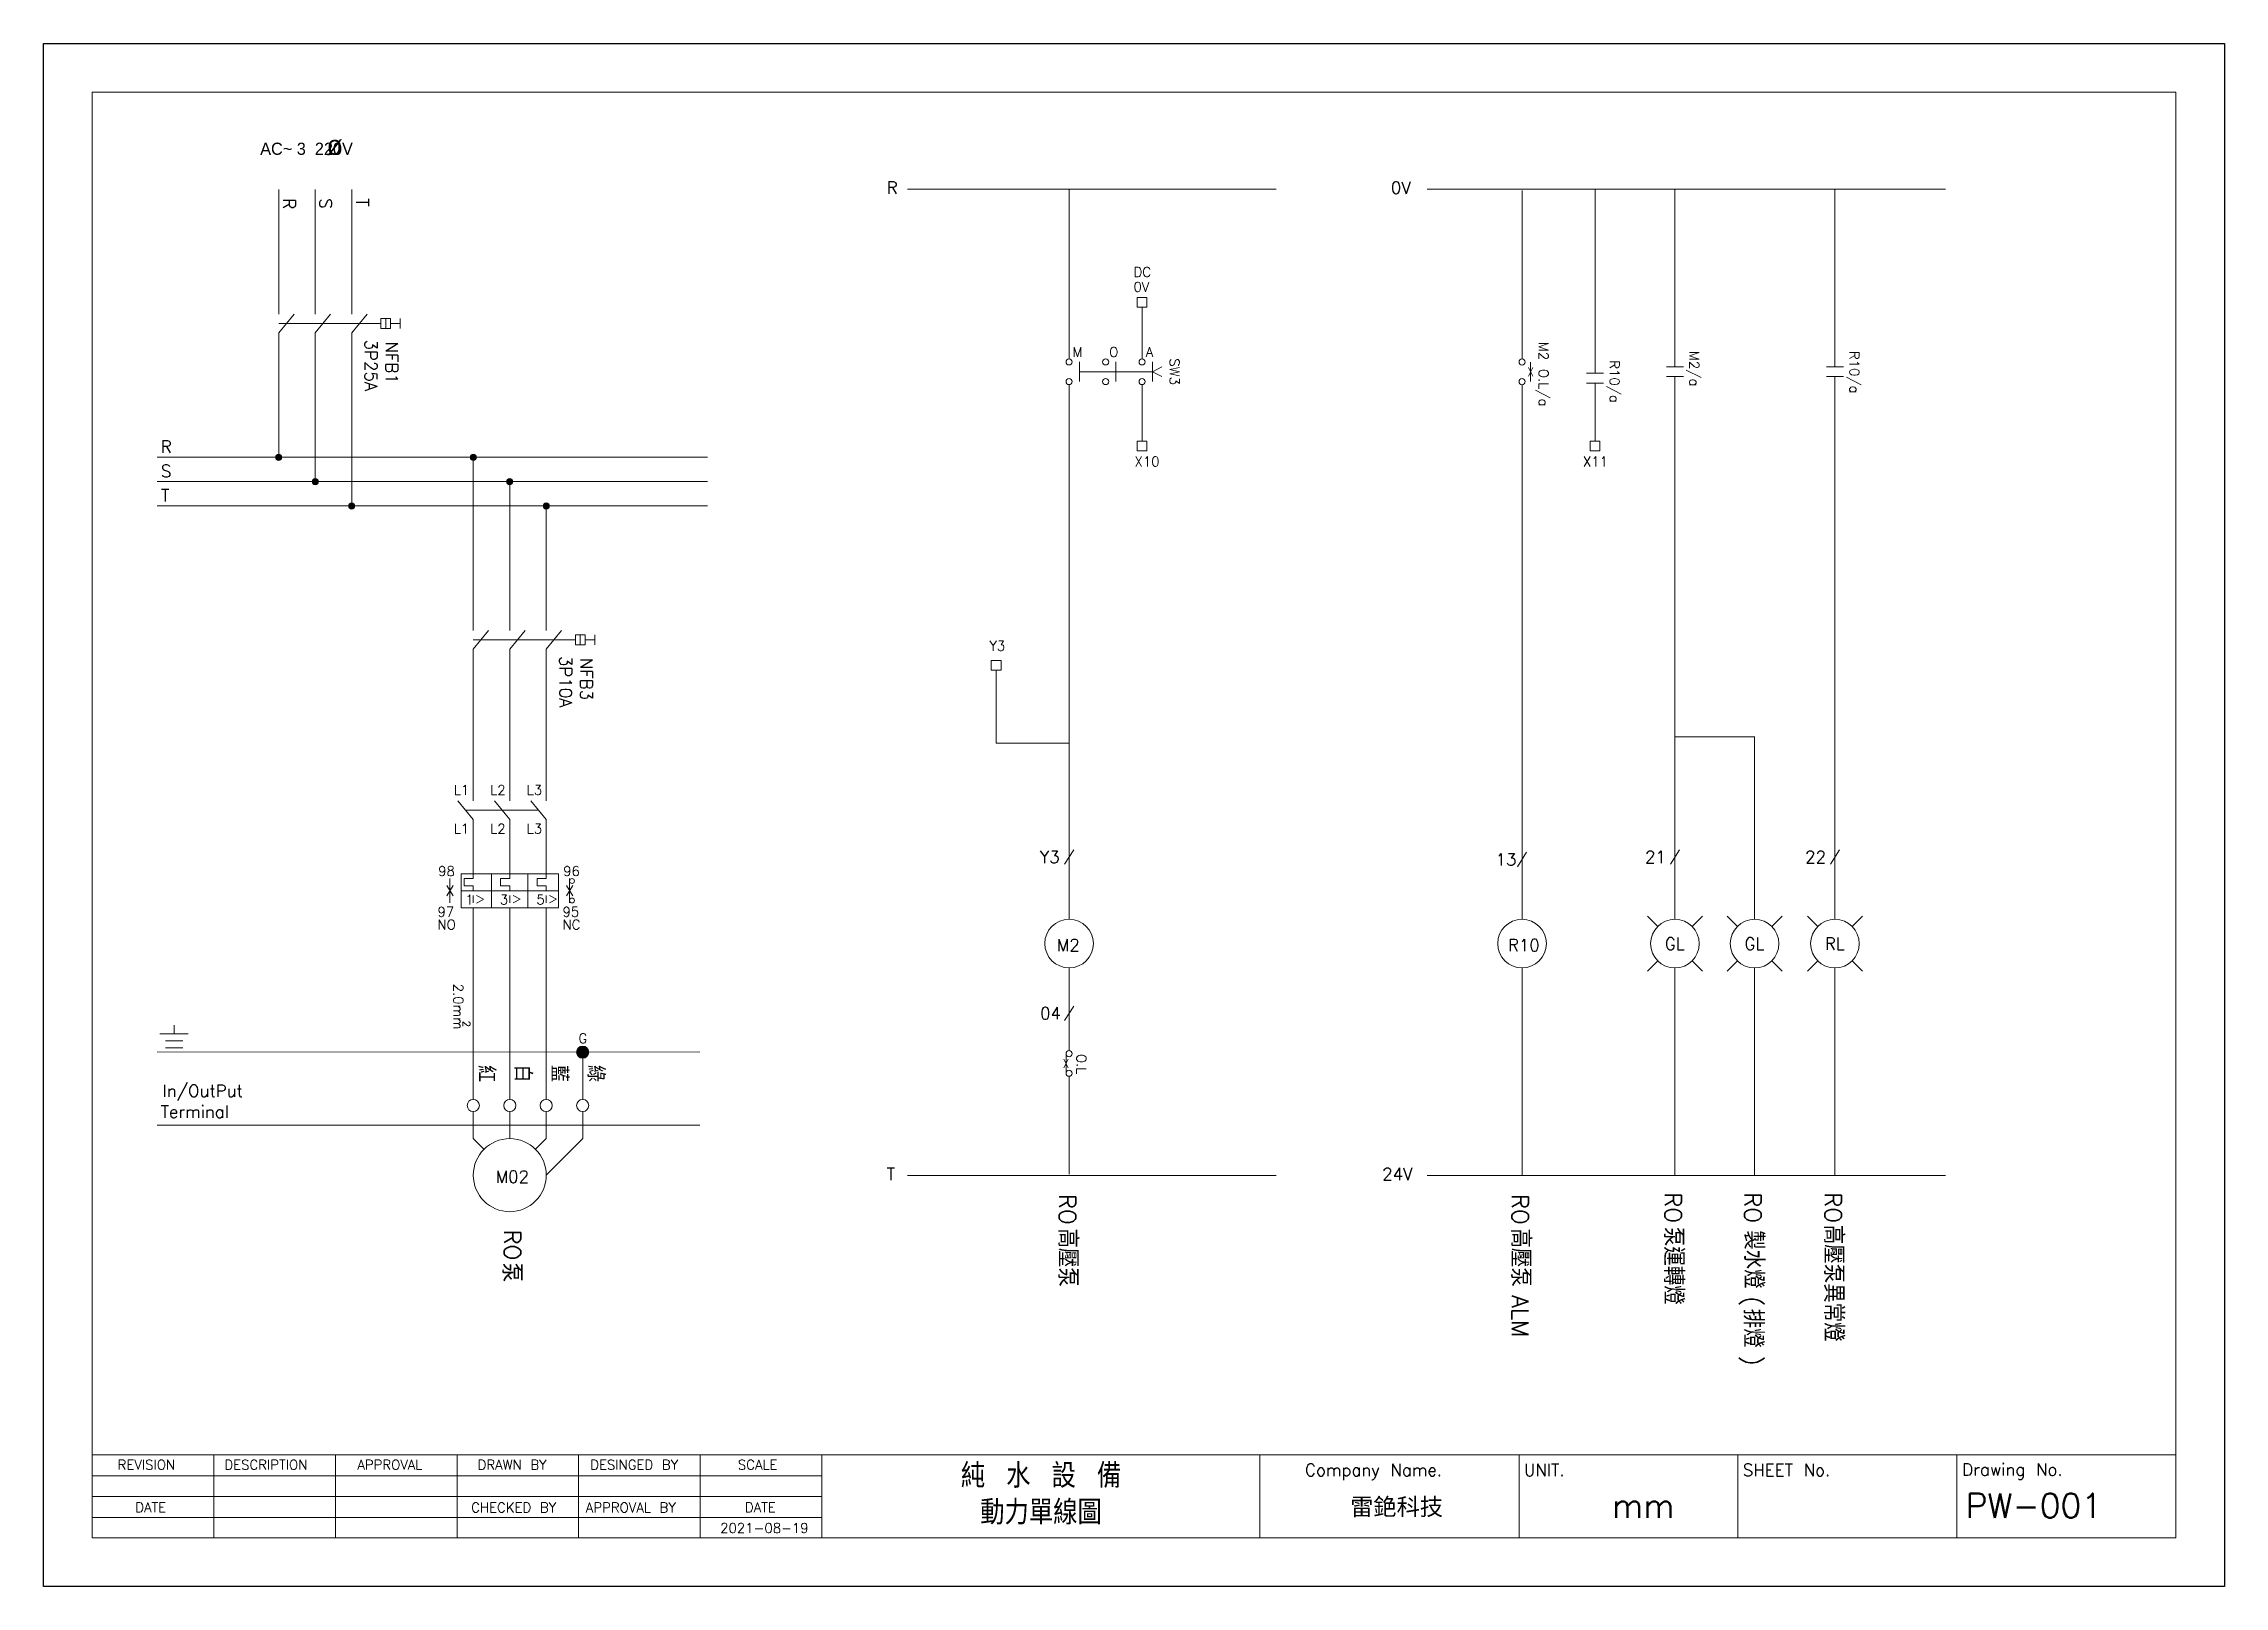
# Model space of a CAD drawing. Header units: millimetres. Extents: x 1497 to 5358, y 966 to 1803.
# Drawn here: x 2091.3 to 2388.3, y 966.4 to 1176.4 of the extents above; entities that cross this region are included whole.
import ezdxf

# ---------------------------------------------------------------- set-up
doc = ezdxf.new("R2010")
doc.units = ezdxf.units.MM
doc.styles.add('A', font='')
doc.styles.add('rcs', font='txt.shx')
doc.styles.add('ting', font='monotxt.shx', dxfattribs={"height": 800, "bigfont": 'chineset.shx'})
doc.styles.add('型式1', font='')
doc.styles.get('A').set_extended_font_data('全真中圓體')
doc.styles.get('型式1').set_extended_font_data('MingLiU')

msp = doc.modelspace()

# ---------------------------------------------------------------- texts
at = {"lineweight": 0}
for s, height, style, p in [('AC~ 3  220V', 1.6562, 'A', (2120.79, 1161.25)), ('ø', 2.65, 'A', (2129.84, 1161.25)), ('R', 1.66, 'rcs', (2206.1, 1155.94)), ('0V', 1.656, 'rcs', (2274.78, 1155.94)), ('0V', 1.325, 'rcs', (2239.73, 1142.61)), ('DC', 1.325, 'rcs', (2239.73, 1144.63)), ('M', 1.32, 'rcs', (2231.44, 1133.75)), ('O', 1.32, 'rcs', (2236.41, 1133.75)), ('A', 1.32, 'rcs', (2241.38, 1133.75)), ('R', 1.66, 'rcs', (2107.26, 1120.7)), ('X10', 1.325, 'rcs', (2239.87, 1118.84)), ('X11', 1.325, 'rcs', (2300.94, 1118.84, 0)), ('S', 1.66, 'rcs', (2107.26, 1117.39)), ('T', 1.66, 'rcs', (2107.26, 1114.08)), ('Y3', 1.325, 'rcs', (2220.1, 1093.75, 0)), ('L1', 1.325, 'rcs', (2147.14, 1074.13)), ('L2', 1.325, 'rcs', (2152.11, 1074.13)), ('L3', 1.325, 'rcs', (2157.08, 1074.13)), ('L1', 1.325, 'rcs', (2147.14, 1068.85)), ('L2', 1.325, 'rcs', (2152.11, 1068.85)), ('L3', 1.325, 'rcs', (2157.08, 1068.85)), ('Y3', 1.656, 'rcs', (2226.96, 1064.85)), ('21', 1.656, 'rcs', (2309.4, 1064.85)), ('22', 1.656, 'rcs', (2331.2, 1064.85)), ('98', 1.325, 'rcs', (2145.03, 1063.09)), ('96', 1.325, 'rcs', (2162.06, 1063.09)), ('13', 1.656, 'rcs', (2289.04, 1064.51, 0)), ('1', 1.32, 'rcs', (2148.73, 1059.22)), ('3', 1.32, 'rcs', (2153.43, 1059.22)), ('5', 1.32, 'rcs', (2158.4, 1059.22)), ('97', 1.325, 'rcs', (2144.93, 1057.54)), ('95', 1.325, 'rcs', (2161.97, 1057.54)), ('NO', 1.325, 'rcs', (2144.93, 1055.81)), ('NC', 1.325, 'rcs', (2161.97, 1055.81)), ('M2', 1.656, 'rcs', (2229.28, 1052.84)), ('R10', 1.656, 'rcs', (2290.72, 1052.84, 0)), ('GL', 1.656, 'rcs', (2312.09, 1053.04)), ('GL', 1.656, 'rcs', (2322.94, 1053.04, 0)), ('RL', 1.656, 'rcs', (2333.89, 1053.04)), ('04', 1.656, 'rcs', (2227.01, 1043.58)), ('G', 1.32, 'rcs', (2164.14, 1040.33)), ('In/OutPut', 1.656, 'rcs', (2107.49, 1033.01)), ('Terminal', 1.656, 'rcs', (2107.22, 1030.17)), ('M02', 1.656, 'rcs', (2152.85, 1021.31)), ('T', 1.66, 'rcs', (2206.1, 1021.69)), ('24V', 1.656, 'rcs', (2273.6, 1021.69)), ('REVISION', 1.325, 'rcs', (2101.37, 982.28)), ('DESCRIPTION', 1.3249, 'rcs', (2115.92, 982.28)), ('APPROVAL', 1.325, 'rcs', (2134.02, 982.28)), ('DRAWN BY', 1.325, 'rcs', (2150.4, 982.28)), ('DESINGED BY', 1.3249, 'rcs', (2165.74, 982.28)), ('SCALE', 1.325, 'rcs', (2185.84, 982.28)), ('純 水 設 備', 3.312, 'ting', (2216.21, 979.8)), ('Drawing No.', 1.6562, 'rcs', (2352.58, 981.46)), ('Company Name.', 1.6562, 'rcs', (2263.09, 981.4)), ('UNIT.', 1.656, 'rcs', (2292.9, 981.4)), ('SHEET No.', 1.656, 'rcs', (2322.71, 981.4)), ('DATE', 1.325, 'rcs', (2103.78, 976.49)), ('CHECKED BY', 1.325, 'rcs', (2149.53, 976.46)), ('APPROVAL BY', 1.3249, 'rcs', (2165.14, 976.46)), ('DATE', 1.325, 'rcs', (2186.8, 976.49)), ('動力單線圖', 3.312, 'ting', (2218.85, 974.81)), ('雷銫科技', 2.319, '型式1', (2269.23, 976.06)), ('mm', 3.312, 'rcs', (2304.89, 975.72)), ('PW-001', 3.312, 'rcs', (2353.06, 975.72)), ('2021-08-19', 1.325, 'rcs', (2183.44, 973.66))]:
    msp.add_text(s, height=height, dxfattribs=dict(at, style=style)).set_placement(p)
for s, height, style, p in [('R', 1.66, 'rcs', (2123.93, 1155.32)), ('S', 1.66, 'rcs', (2128.9, 1155.32)), ('T', 1.66, 'rcs', (2133.87, 1155.32)), ('3P25A', 1.656, 'rcs', (2135.06, 1136.09)), ('NFB1', 1.656, 'rcs', (2137.9, 1135.82)), ('M2 O.L/a', 1.325, 'rcs', (2294.91, 1135.79, 0)), ('SW3', 1.325, 'rcs', (2244.66, 1133.55)), ('R10/a', 1.325, 'rcs', (2304.58, 1133.29, 0)), ('M2/a', 1.325, 'rcs', (2315.45, 1134.56)), ('R10/a', 1.325, 'rcs', (2337.25, 1134.56)), ('3P10A', 1.656, 'rcs', (2161.56, 1093.03)), ('NFB3', 1.656, 'rcs', (2164.4, 1092.76)), ('2.0mm', 1.325, 'rcs', (2147.12, 1048.42)), ('2', 0.994, 'rcs', (2148.4, 1043.38)), ('紅', 2.32, 'ting', (2150.44, 1037.35)), ('白', 2.32, 'ting', (2155.41, 1037.35)), ('藍', 2.32, 'ting', (2160.38, 1037.35)), ('綠', 2.32, 'ting', (2165.35, 1037.35)), ('O.L', 1.325, 'rcs', (2231.97, 1038.86)), ('RO', 2.268, 'rcs', (2229.6, 1019.81, 0)), ('RO', 2.268, 'rcs', (2291.27, 1019.81, 0)), ('RO', 2.268, 'rcs', (2312.09, 1020.04)), ('RO', 2.268, 'rcs', (2322.94, 1020.04, 0)), ('RO', 2.268, 'rcs', (2333.88, 1020.04)), ('RO', 2.268, 'rcs', (2154, 1014.96)), ('高壓泵', 2.65, 'ting', (2229.47, 1015.11, 0)), ('高壓泵', 2.65, 'ting', (2291.14, 1015.11, 0)), ('泵運轉燈', 2.65, 'ting', (2311.96, 1015.32)), ('製水燈', 2.65, 'ting', (2322.88, 1014.87, 0)), ('高壓泵異常燈', 2.65, 'ting', (2333.76, 1015.6)), ('泵', 2.65, 'ting', (2153.75, 1010.45)), ('ALM', 2.268, 'rcs', (2291.27, 1006.03, 0)), ('(   )', 2.268, 'rcs', (2322.94, 1005.87, 0)), ('排燈', 2.65, 'ting', (2322.81, 1004.17, 0))]:
    msp.add_text(s, height=height, rotation=270, dxfattribs=dict(at, style=style)).set_placement(p)

# ---------------------------------------------------------------- hatches: boundary and pattern name
at = {"lineweight": 0}
h = msp.add_hatch(color=256, dxfattribs=at)
edge = h.paths.add_edge_path()
edge.add_arc((2123.31, 1120.08), 0.422, 0, 360)
h = msp.add_hatch(color=256, dxfattribs=at)
edge = h.paths.add_edge_path()
edge.add_arc((2149.81, 1120.08), 0.422, 0, 360)
h = msp.add_hatch(color=256, dxfattribs=at)
edge = h.paths.add_edge_path()
edge.add_arc((2149.81, 1120.08), 0.422, 0, 360)
h = msp.add_hatch(color=256, dxfattribs=at)
edge = h.paths.add_edge_path()
edge.add_arc((2128.28, 1116.77), 0.422, 0, 360)
h = msp.add_hatch(color=256, dxfattribs=at)
edge = h.paths.add_edge_path()
edge.add_arc((2154.78, 1116.77), 0.422, 0, 360)
h = msp.add_hatch(color=256, dxfattribs=at)
edge = h.paths.add_edge_path()
edge.add_arc((2133.25, 1113.45), 0.422, 0, 360)
h = msp.add_hatch(color=256, dxfattribs=at)
edge = h.paths.add_edge_path()
edge.add_arc((2159.74, 1113.45), 0.422, 0, 360)
h = msp.add_hatch(color=256, dxfattribs=at)
edge = h.paths.add_edge_path()
edge.add_arc((2164.71, 1039.11), 0.828, 0, 360)

# ---------------------------------------------------------------- linework, layer by layer
for p, q in [((2097.92, 1169.76), (2381.67, 1169.76)), ((2097.92, 973.01), (2097.92, 1169.76)), ((2381.67, 1169.76), (2381.67, 973.01)), ((2123.31, 1156.51), (2123.31, 1143.26)), ((2128.28, 1156.51), (2128.28, 1143.26)), ((2133.25, 1156.51), (2133.25, 1143.26)), ((2208.94, 1156.57), (2259.14, 1156.57)), ((2230.96, 1156.57), (2230.96, 1135.37)), ((2279.72, 1156.57), (2350.29, 1156.57)), ((2292.65, 1156.4, 0), (2292.65, 1136.68, 0)), ((2302.58, 1156.57), (2302.58, 1131.51, 0)), ((2313.46, 1156.57), (2313.46, 1136.7)), ((2335.25, 1156.57), (2335.25, 1136.7)), ((2123.31, 1143.26), (2123.31, 1139.58)), ((2128.28, 1143.26), (2128.28, 1139.58)), ((2133.25, 1143.26), (2133.25, 1139.58)), ((2240.24, 1141.84), (2241.56, 1141.84)), ((2240.24, 1140.51), (2240.24, 1141.84)), ((2241.56, 1140.51), (2240.24, 1140.51)), ((2240.9, 1140.51), (2240.9, 1133.48)), ((2241.56, 1141.84), (2241.56, 1140.51)), ((2123.31, 1137.01), (2125.41, 1139.58)), ((2123.31, 1138.29), (2137.22, 1138.29)), ((2128.28, 1137.01), (2130.37, 1139.58)), ((2133.25, 1137.01), (2135.34, 1139.58)), ((2138.55, 1138.96), (2137.22, 1138.96)), ((2137.22, 1138.96), (2137.22, 1137.63)), ((2137.22, 1137.63), (2138.55, 1137.63)), ((2137.88, 1138.96), (2137.88, 1137.63)), ((2138.55, 1138.96), (2138.55, 1137.63)), ((2139.87, 1138.29), (2138.55, 1138.29)), ((2139.87, 1138.96), (2139.87, 1137.63)), ((2123.31, 1137.01), (2123.31, 1133.33)), ((2128.28, 1137.01), (2128.28, 1133.33)), ((2133.25, 1137.01), (2133.25, 1133.33)), ((2230.96, 1136.7), (2230.96, 1133.48)), ((2292.65, 1136.68, 0), (2292.65, 1133.46, 0)), ((2313.46, 1136.7), (2313.46, 1132.39)), ((2335.25, 1136.7), (2335.25, 1132.39)), ((2123.31, 1133.33), (2123.31, 1120.08)), ((2128.28, 1133.33), (2128.28, 1116.77)), ((2133.25, 1133.33), (2133.25, 1113.45)), ((2232.37, 1130.39), (2232.37, 1133.06)), ((2232.37, 1131.73), (2242.31, 1131.73)), ((2237.34, 1130.39), (2237.34, 1133.06)), ((2242.31, 1130.39), (2242.31, 1133.06)), ((2242.31, 1131.73), (2243.59, 1132.39)), ((2242.31, 1131.73), (2243.59, 1131.07)), ((2294.11, 1131.11, 0), (2293.5, 1132.32, 0)), ((2293.5, 1131.11, 0), (2294.11, 1132.32, 0)), ((2293.8, 1130.38, 0), (2293.8, 1133.05, 0)), ((2312.3, 1132.39), (2314.62, 1132.39)), ((2334.09, 1132.39), (2336.41, 1132.39)), ((2230.96, 1129.98), (2230.96, 1126.76)), ((2240.9, 1129.98), (2240.9, 1122.28)), ((2292.65, 1129.96, 0), (2292.65, 1126.75, 0)), ((2301.43, 1131.51, 0), (2303.74, 1131.51, 0)), ((2301.43, 1130.19, 0), (2303.74, 1130.19, 0)), ((2302.58, 1130.19, 0), (2302.58, 1122.28, 0)), ((2312.3, 1131.07), (2314.62, 1131.07)), ((2313.46, 1131.07), (2313.46, 1126.76)), ((2334.09, 1131.07), (2336.41, 1131.07)), ((2335.25, 1131.07), (2335.25, 1126.76)), ((2230.96, 1126.76), (2230.96, 1057.2)), ((2292.65, 1126.75, 0), (2292.64, 1057.2, 0)), ((2313.46, 1126.76), (2313.46, 1057.2)), ((2335.25, 1126.76), (2335.25, 1057.2)), ((2181.71, 1120.08), (2106.76, 1120.08)), ((2149.81, 1120.08), (2149.81, 1100.2)), ((2240.24, 1122.28), (2241.56, 1122.28)), ((2240.24, 1120.96), (2240.24, 1122.28)), ((2241.56, 1120.96), (2240.24, 1120.96)), ((2241.56, 1122.28), (2241.56, 1120.96)), ((2301.92, 1122.28, 0), (2303.25, 1122.28, 0)), ((2301.92, 1120.96, 0), (2301.92, 1122.28, 0)), ((2301.92, 1120.96, 0), (2303.25, 1120.96, 0)), ((2303.25, 1122.28, 0), (2303.25, 1120.96, 0)), ((2181.71, 1116.77), (2106.76, 1116.77)), ((2154.78, 1116.77), (2154.78, 1100.2)), ((2181.71, 1113.45), (2106.76, 1113.45)), ((2159.74, 1113.45), (2159.74, 1100.2)), ((2149.81, 1100.2), (2149.81, 1096.52)), ((2154.78, 1100.2), (2154.78, 1096.52)), ((2159.74, 1100.2), (2159.74, 1096.52)), ((2149.81, 1093.95), (2151.9, 1096.52)), ((2154.78, 1093.95), (2156.87, 1096.52)), ((2159.74, 1093.95), (2161.84, 1096.52)), ((2149.81, 1095.24), (2163.72, 1095.24)), ((2149.81, 1093.95), (2149.81, 1090.27)), ((2154.78, 1093.95), (2154.78, 1090.27)), ((2159.74, 1093.95), (2159.74, 1090.27)), ((2165.04, 1095.9), (2163.72, 1095.9)), ((2163.72, 1095.9), (2163.72, 1094.57)), ((2163.72, 1094.57), (2165.04, 1094.57)), ((2164.38, 1095.9), (2164.38, 1094.57)), ((2165.04, 1095.9), (2165.04, 1094.57)), ((2166.37, 1095.24), (2165.04, 1095.24)), ((2166.37, 1095.9), (2166.37, 1094.57)), ((2149.81, 1090.27), (2149.81, 1077.02)), ((2154.78, 1077.02), (2154.78, 1090.27)), ((2159.74, 1090.27), (2159.74, 1077.02)), ((2220.36, 1092.44, 0), (2221.69, 1092.44, 0)), ((2220.36, 1091.11, 0), (2220.36, 1092.44, 0)), ((2221.69, 1091.11, 0), (2220.36, 1091.11, 0)), ((2221.03, 1091.11, 0), (2221.03, 1081.18, 0)), ((2221.69, 1092.44, 0), (2221.69, 1091.11, 0)), ((2230.96, 1081.18, 0), (2221.03, 1081.18, 0)), ((2313.46, 1082.02, 0), (2324.34, 1082.02, 0)), ((2324.31, 1082.02, 0), (2324.31, 1057.2, 0)), ((2149.81, 1077.02), (2149.81, 1073.33)), ((2154.78, 1077.02), (2154.78, 1073.33)), ((2159.74, 1077.02), (2159.74, 1073.33)), ((2149.81, 1070.77), (2147.71, 1073.33)), ((2154.78, 1070.77), (2152.68, 1073.33)), ((2159.74, 1070.77), (2157.65, 1073.33)), ((2148.76, 1072.05), (2158.7, 1072.05)), ((2149.81, 1070.77), (2149.81, 1067.08)), ((2154.78, 1070.77), (2154.78, 1067.08)), ((2159.74, 1070.77), (2159.74, 1067.08)), ((2149.81, 1067.08), (2149.81, 1063.39)), ((2154.78, 1067.08), (2154.78, 1063.39)), ((2159.74, 1067.08), (2159.74, 1063.39)), ((2230.34, 1064.7), (2231.59, 1066.66)), ((2292.02, 1064.35, 0), (2293.26, 1066.31, 0)), ((2312.84, 1064.7), (2314.08, 1066.65)), ((2334.63, 1064.7), (2335.87, 1066.65)), ((2154.78, 1063.39), (2148.15, 1063.39)), ((2148.15, 1063.39), (2148.15, 1058.76)), ((2149.81, 1063.39), (2149.81, 1062.73)), ((2152.29, 1063.39), (2152.29, 1058.76)), ((2158.09, 1063.39), (2154.78, 1063.39)), ((2154.78, 1063.39), (2154.78, 1062.73)), ((2157.26, 1063.39), (2157.26, 1058.76)), ((2158.09, 1063.39), (2161.4, 1063.39)), ((2159.74, 1063.39), (2159.74, 1062.73)), ((2161.4, 1063.39), (2161.4, 1058.76)), ((2147.06, 1061.78), (2146.2, 1060.37)), ((2146.2, 1061.78), (2147.06, 1060.37)), ((2146.63, 1059.42), (2146.63, 1062.73)), ((2161.4, 1061.08), (2148.15, 1061.08)), ((2149.81, 1062.73), (2148.55, 1062.73)), ((2148.55, 1062.73), (2148.55, 1061.74)), ((2148.55, 1061.74), (2149.81, 1061.74)), ((2149.81, 1061.74), (2149.81, 1061.08)), ((2149.81, 1060.41), (2149.81, 1059.42)), ((2151.21, 1059.92), (2150.26, 1060.41)), ((2154.78, 1062.73), (2153.52, 1062.73)), ((2153.52, 1062.73), (2153.52, 1061.74)), ((2153.52, 1061.74), (2154.78, 1061.74)), ((2154.78, 1061.74), (2154.78, 1061.08)), ((2154.78, 1060.41), (2154.78, 1059.42)), ((2156.18, 1059.92), (2155.23, 1060.41)), ((2159.74, 1062.73), (2158.49, 1062.73)), ((2158.49, 1062.73), (2158.49, 1061.74)), ((2158.49, 1061.74), (2159.74, 1061.74)), ((2159.74, 1061.74), (2159.74, 1061.08)), ((2159.74, 1060.41), (2159.74, 1059.42)), ((2161.15, 1059.92), (2160.2, 1060.41)), ((2163.36, 1061.78), (2162.49, 1060.37)), ((2162.49, 1061.78), (2163.36, 1060.37)), ((2162.92, 1059.42), (2162.92, 1062.73)), ((2154.78, 1058.76), (2148.15, 1058.76)), ((2149.81, 1058.76), (2149.81, 1055.07)), ((2151.21, 1059.88), (2150.26, 1059.38)), ((2158.09, 1058.76), (2154.78, 1058.76)), ((2154.78, 1058.76), (2154.78, 1055.07)), ((2156.18, 1059.92), (2155.23, 1059.42)), ((2158.09, 1058.76), (2161.4, 1058.76)), ((2159.74, 1058.76), (2159.74, 1055.07)), ((2161.15, 1059.92), (2160.2, 1059.42)), ((2309.71, 1057.63), (2311.12, 1056.23)), ((2317.21, 1057.63), (2315.8, 1056.23)), ((2320.56, 1057.63, 0), (2321.97, 1056.23, 0)), ((2328.06, 1057.63, 0), (2326.65, 1056.23, 0)), ((2331.51, 1057.63), (2332.91, 1056.23)), ((2339, 1057.63), (2337.6, 1056.23)), ((2149.81, 1055.07), (2149.81, 1032.68)), ((2154.78, 1032.68), (2154.78, 1055.07)), ((2159.74, 1055.07), (2159.74, 1032.68)), ((2311.12, 1051.54), (2309.71, 1050.14)), ((2315.8, 1051.54), (2317.21, 1050.14)), ((2321.97, 1051.54, 0), (2320.56, 1050.14, 0)), ((2326.65, 1051.54, 0), (2328.06, 1050.14, 0)), ((2332.91, 1051.54), (2331.51, 1050.14)), ((2337.6, 1051.54), (2339, 1050.14)), ((2230.96, 1050.58), (2230.96, 1039.31)), ((2292.64, 1050.58, 0), (2292.64, 1022.32, 0)), ((2313.46, 1050.57), (2313.46, 1022.32)), ((2324.31, 1050.57, 0), (2324.31, 1022.32, 0)), ((2335.25, 1050.57), (2335.25, 1022.32)), ((2109.06, 1041.61), (2109.06, 1042.79)), ((2230.34, 1043.42), (2231.59, 1045.38)), ((2110.99, 1041.61), (2107.13, 1041.61)), ((2110.24, 1040.65), (2107.88, 1040.65)), ((2110.24, 1039.7), (2107.88, 1039.7)), ((2180.66, 1039.15), (2106.76, 1039.11)), ((2159.74, 1032.68), (2159.74, 1039.11)), ((2164.71, 1032.68), (2164.71, 1039.11)), ((2230.85, 1036.96), (2230.24, 1038.17)), ((2230.24, 1036.96), (2230.85, 1038.17)), ((2230.55, 1036.23), (2230.55, 1038.9)), ((2230.96, 1035.81), (2230.96, 1022.49, 0)), ((2149.81, 1031.02), (2149.81, 1027.33)), ((2154.78, 1031.02), (2154.78, 1027.33)), ((2159.74, 1031.02), (2159.74, 1027.33)), ((2164.71, 1031.02), (2164.71, 1027.33)), ((2180.66, 1029.18), (2106.76, 1029.18)), ((2149.81, 1027.33), (2151.26, 1025.88)), ((2159.74, 1027.33), (2158.29, 1025.88)), ((2164.71, 1027.33), (2159.74, 1022.38)), ((2208.94, 1022.32), (2259.14, 1022.32)), ((2279.72, 1022.32), (2350.29, 1022.32)), ((2097.92, 984.27), (2381.67, 984.27)), ((2114.48, 973.01), (2114.48, 984.27)), ((2131.04, 972.95), (2131.04, 984.22)), ((2147.6, 972.95), (2147.6, 984.22)), ((2164.16, 972.95), (2164.16, 984.22)), ((2180.73, 972.95), (2180.73, 984.22)), ((2197.29, 973.01), (2197.29, 984.22)), ((2256.91, 973.01), (2256.91, 984.22)), ((2292.24, 973.01), (2292.24, 984.22)), ((2322.05, 973.01), (2322.05, 984.22)), ((2351.86, 973.01), (2351.86, 984.22)), ((2097.92, 981.44), (2197.29, 981.44)), ((2097.92, 978.61), (2197.29, 978.61)), ((2097.92, 975.78), (2197.29, 975.78)), ((2381.67, 973.01), (2097.92, 973.01))]:
    msp.add_line(p, q, dxfattribs=at)
msp.add_lwpolyline([(2388.29, 966.39), (2091.29, 966.39), (2091.29, 1176.39), (2388.29, 1176.39)], close=True)
for centre, radius in [((2230.96, 1133.06), 0.416), ((2235.93, 1133.06), 0.416), ((2240.9, 1133.06), 0.416), ((2292.65, 1133.05, 0), 0.416), ((2230.96, 1130.39), 0.416), ((2235.93, 1130.39), 0.416), ((2240.9, 1130.39), 0.416), ((2292.65, 1130.38, 0), 0.416), ((2123.31, 1120.08), 0.422), ((2149.81, 1120.08), 0.422), ((2149.81, 1120.08), 0.422), ((2128.28, 1116.77), 0.422), ((2154.78, 1116.77), 0.422), ((2133.25, 1113.45), 0.422), ((2159.74, 1113.45), 0.422), ((2163.26, 1062.4), 0.331), ((2163.26, 1059.75), 0.331), ((2230.96, 1053.89), 3.31), ((2292.64, 1053.89, 0), 3.31), ((2313.46, 1053.88), 3.31), ((2324.31, 1053.88, 0), 3.31), ((2335.25, 1053.88), 3.31), ((2164.71, 1039.11), 0.828), ((2230.96, 1038.9), 0.416), ((2230.96, 1036.23), 0.416), ((2149.81, 1031.85), 0.828), ((2154.78, 1031.85), 0.828), ((2159.74, 1031.85), 0.828), ((2164.71, 1031.85), 0.828), ((2154.78, 1022.36), 4.97)]:
    msp.add_circle(centre, radius, dxfattribs=at)

msp.set_redraw_order([(e.dxf.handle, doc.entitydb.next_handle()) for e in msp.query("TEXT MTEXT ATTDEF DIMENSION ARC_DIMENSION")])  # texts and dimensions are drawn at this point

doc.saveas('drawing.dxf')
